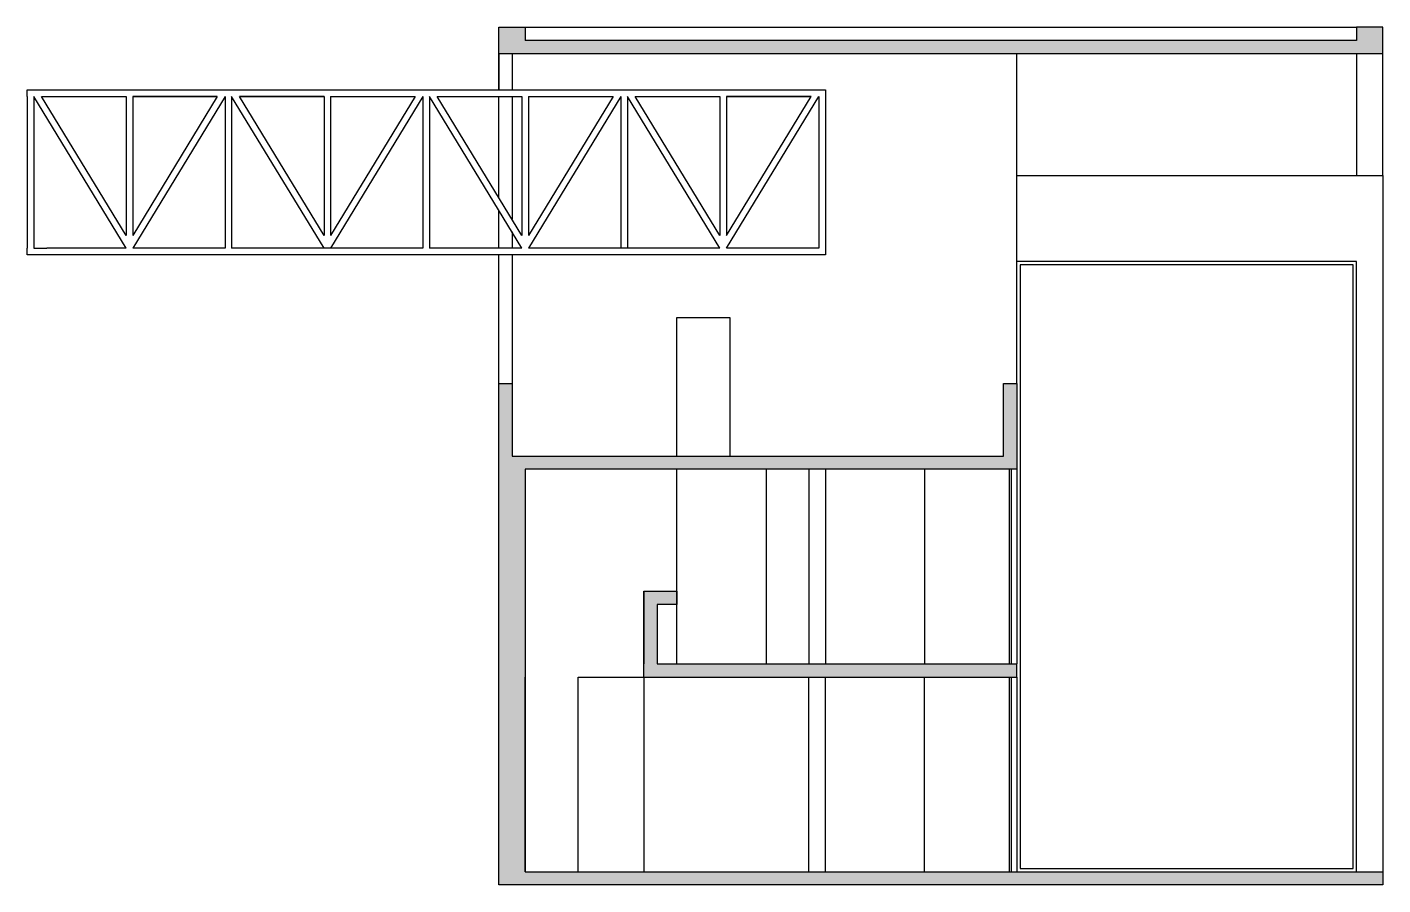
# Model space of a CAD drawing. Header units: millimetres. Extents: x 998 to 1067.2, y 1047.1 to 1079.2.
# Drawn here: x 1045.74 to 1066.29, y 1047.09 to 1060.09 of the extents above; entities that cross this region are included whole.
import ezdxf

# ---------------------------------------------------------------- set-up
doc = ezdxf.new("R2010")
doc.units = ezdxf.units.MM
doc.layers.add('CORTE', color=4, linetype='Continuous')
doc.layers.add('HACHURA', color=253, linetype='Continuous')

msp = doc.modelspace()

# ---------------------------------------------------------------- hatches: boundary and pattern name
at = {"layer": 'HACHURA', "ltscale": 0.05}
h = msp.add_hatch(color=256, dxfattribs=at)
h.dxf.hatch_style = 1
h.paths.add_polyline_path([(1053.287, 1053.391), (1060.737, 1053.391), (1060.737, 1053.591), (1060.737, 1054.691), (1060.537, 1054.691), (1060.537, 1053.591), (1056.387, 1053.591), (1053.087, 1053.591), (1053.087, 1054.691), (1052.887, 1054.691), (1052.887, 1053.591), (1052.887, 1053.391), (1052.887, 1050.441), (1052.887, 1050.241), (1052.887, 1047.291), (1052.887, 1047.091), (1066.287, 1047.091), (1066.287, 1047.291), (1053.287, 1047.291)])
h.paths.add_polyline_path([(1060.737, 1050.441), (1055.287, 1050.441), (1055.287, 1051.341), (1055.587, 1051.341), (1055.587, 1051.541), (1055.087, 1051.541), (1055.087, 1050.241), (1060.737, 1050.241)], flags=17)
h.paths.add_polyline_path([(1066.287, 1060.091), (1065.887, 1060.091), (1065.887, 1059.891), (1053.287, 1059.891), (1053.287, 1060.091), (1052.887, 1060.091), (1052.887, 1059.691), (1066.287, 1059.691)])

# ---------------------------------------------------------------- linework, layer by layer
at = {"layer": 'CORTE', "color": 4, "ltscale": 0.05}
for p, q in [((1052.887, 1059.691), (1052.887, 1060.091)), ((1052.887, 1060.091), (1053.287, 1060.091)), ((1053.287, 1060.091), (1053.287, 1059.891)), ((1066.287, 1060.091), (1065.887, 1060.091)), ((1065.887, 1060.091), (1065.887, 1059.891)), ((1066.287, 1059.691), (1066.287, 1060.091)), ((1065.887, 1059.891), (1053.287, 1059.891)), ((1052.887, 1059.691), (1066.287, 1059.691))]:
    msp.add_line(p, q, dxfattribs=at)
at = {"layer": 'CORTE', "color": 1, "ltscale": 0.05}
for p, q in [((1053.287, 1060.091), (1065.887, 1060.091)), ((1065.887, 1059.691), (1065.887, 1057.841)), ((1066.287, 1057.841), (1066.287, 1059.691)), ((1060.737, 1054.691), (1060.737, 1056.541)), ((1055.587, 1050.441), (1055.587, 1053.391)), ((1056.937, 1053.391), (1056.937, 1050.441)), ((1054.087, 1047.291), (1054.087, 1050.241)), ((1054.087, 1050.241), (1055.087, 1050.241)), ((1055.087, 1050.241), (1055.087, 1047.291))]:
    msp.add_line(p, q, dxfattribs=at)
at = {"layer": 'CORTE', "color": 2, "ltscale": 0.05}
for p, q in [((1052.887, 1059.691), (1053.087, 1059.691)), ((1052.887, 1059.691), (1052.887, 1059.141)), ((1052.887, 1059.141), (1052.887, 1059.691)), ((1053.087, 1059.691), (1053.087, 1059.141)), ((1060.737, 1057.841), (1060.737, 1059.691)), ((1052.887, 1057.509), (1052.887, 1059.041)), ((1053.087, 1059.041), (1053.087, 1057.18)), ((1060.737, 1056.541), (1060.737, 1057.641)), ((1052.887, 1056.741), (1052.887, 1057.316)), ((1053.087, 1056.988), (1053.087, 1056.741)), ((1052.887, 1054.691), (1052.887, 1056.641)), ((1053.087, 1056.641), (1053.087, 1054.691)), ((1055.587, 1053.591), (1055.587, 1055.691)), ((1055.587, 1055.691), (1056.387, 1055.691)), ((1056.387, 1055.691), (1056.387, 1053.591)), ((1066.287, 1053.591), (1066.287, 1053.391)), ((1057.587, 1053.391), (1057.587, 1050.441)), ((1057.837, 1053.391), (1057.837, 1050.441)), ((1059.337, 1053.391), (1059.337, 1050.441)), ((1060.737, 1053.391), (1060.737, 1050.441)), ((1066.287, 1053.391), (1066.287, 1050.441)), ((1066.287, 1050.441), (1066.287, 1050.241)), ((1057.587, 1047.291), (1057.587, 1050.241)), ((1057.837, 1047.291), (1057.837, 1050.241)), ((1059.337, 1047.291), (1059.337, 1050.241)), ((1060.737, 1050.241), (1060.737, 1047.291)), ((1066.287, 1050.241), (1066.287, 1047.291))]:
    msp.add_line(p, q, dxfattribs=at)
at = {"layer": 'CORTE', "color": 3, "ltscale": 0.05}
for p, q in [((1045.737, 1059.041), (1045.737, 1059.141)), ((1045.737, 1059.141), (1045.935, 1059.141)), ((1045.737, 1059.041), (1045.737, 1056.741)), ((1045.837, 1059.041), (1045.837, 1056.741)), ((1047.237, 1056.741), (1045.837, 1059.041)), ((1045.935, 1059.141), (1052.887, 1059.141)), ((1045.954, 1059.041), (1047.237, 1059.041)), ((1047.237, 1056.934), (1045.954, 1059.041)), ((1047.237, 1059.041), (1047.237, 1056.934)), ((1048.62, 1059.041), (1047.337, 1059.041)), ((1047.337, 1059.041), (1047.337, 1056.934)), ((1048.737, 1059.041), (1047.337, 1056.741)), ((1048.62, 1059.041), (1047.337, 1056.934)), ((1047.337, 1059.041), (1048.62, 1059.041)), ((1048.737, 1059.041), (1048.737, 1056.741)), ((1048.837, 1059.041), (1048.837, 1056.741)), ((1050.237, 1056.741), (1048.837, 1059.041)), ((1050.237, 1059.041), (1048.954, 1059.041)), ((1050.237, 1056.934), (1048.954, 1059.041)), ((1048.954, 1059.041), (1050.237, 1059.041)), ((1050.237, 1059.041), (1050.237, 1056.934)), ((1050.337, 1059.041), (1050.337, 1056.934)), ((1051.737, 1059.041), (1050.337, 1056.741)), ((1051.62, 1059.041), (1050.337, 1056.934)), ((1050.337, 1059.041), (1051.62, 1059.041)), ((1051.737, 1059.041), (1051.737, 1056.741)), ((1051.837, 1059.041), (1051.837, 1056.741)), ((1053.237, 1056.741), (1051.837, 1059.041)), ((1053.237, 1056.934), (1051.954, 1059.041)), ((1051.954, 1059.041), (1052.887, 1059.041)), ((1052.887, 1059.141), (1057.837, 1059.141)), ((1052.887, 1059.041), (1053.237, 1059.041)), ((1053.237, 1059.041), (1053.237, 1056.934)), ((1053.337, 1059.041), (1053.337, 1056.934)), ((1054.737, 1059.041), (1053.337, 1056.741)), ((1054.62, 1059.041), (1053.337, 1056.934)), ((1053.337, 1059.041), (1054.62, 1059.041)), ((1054.737, 1059.041), (1054.737, 1056.741)), ((1054.837, 1059.041), (1054.837, 1056.741)), ((1056.237, 1056.741), (1054.837, 1059.041)), ((1056.237, 1056.934), (1054.954, 1059.041)), ((1054.954, 1059.041), (1056.237, 1059.041)), ((1056.237, 1059.041), (1056.237, 1056.934)), ((1057.62, 1059.041), (1056.337, 1059.041)), ((1056.337, 1059.041), (1056.337, 1056.934)), ((1056.337, 1059.041), (1057.62, 1059.041)), ((1056.337, 1056.741), (1057.737, 1059.041)), ((1056.337, 1056.934), (1057.62, 1059.041)), ((1057.737, 1059.041), (1057.737, 1056.741)), ((1057.837, 1059.141), (1057.837, 1056.641)), ((1045.737, 1056.641), (1045.737, 1056.741)), ((1045.837, 1056.741), (1046.035, 1056.741)), ((1047.237, 1056.741), (1046.035, 1056.741)), ((1048.737, 1056.741), (1047.337, 1056.741)), ((1051.737, 1056.741), (1048.837, 1056.741)), ((1053.237, 1056.741), (1051.837, 1056.741)), ((1056.237, 1056.741), (1053.337, 1056.741)), ((1057.737, 1056.741), (1056.337, 1056.741)), ((1045.935, 1056.641), (1045.737, 1056.641)), ((1057.837, 1056.641), (1045.935, 1056.641)), ((1060.622, 1053.391), (1060.622, 1050.441)), ((1060.652, 1053.391), (1060.652, 1050.441)), ((1060.622, 1050.241), (1060.622, 1047.291)), ((1060.652, 1050.241), (1060.652, 1047.291))]:
    msp.add_line(p, q, dxfattribs=at)
at = {"layer": 'CORTE', "ltscale": 0.05}
for p, q in [((1055.087, 1051.541), (1055.087, 1050.441)), ((1060.737, 1050.241), (1060.737, 1050.441)), ((1053.287, 1047.291), (1053.287, 1050.241)), ((1055.087, 1050.241), (1060.737, 1050.241))]:
    msp.add_line(p, q, dxfattribs=at)
at = {"layer": 'CORTE', "color": 2, "ltscale": 0.05}
for points in [[(1060.737, 1056.541), (1060.737, 1057.841), (1066.287, 1057.841), (1066.287, 1057.641), (1066.287, 1056.541), (1066.287, 1053.591)], [(1065.887, 1047.291), (1065.887, 1050.241), (1065.887, 1050.441), (1065.887, 1053.391), (1065.887, 1056.541), (1060.737, 1056.541)]]:
    msp.add_lwpolyline(points, dxfattribs=at)
at = {"layer": 'CORTE', "color": 1, "ltscale": 0.05}
msp.add_lwpolyline([(1065.837, 1047.341), (1065.837, 1056.491), (1060.787, 1056.491), (1060.787, 1047.341)], close=True, dxfattribs=at)
at = {"layer": 'CORTE', "ltscale": 0.05}
msp.add_lwpolyline([(1066.287, 1047.091), (1052.887, 1047.091), (1052.887, 1047.291), (1052.887, 1050.241), (1052.887, 1050.441), (1052.887, 1053.391), (1052.887, 1053.591), (1052.887, 1054.691), (1053.087, 1054.691), (1053.087, 1053.591), (1056.387, 1053.591), (1060.537, 1053.591), (1060.537, 1054.691), (1060.737, 1054.691), (1060.737, 1053.591), (1060.737, 1053.391), (1053.287, 1053.391), (1053.287, 1047.291), (1066.287, 1047.291)], close=True, dxfattribs=at)
msp.add_lwpolyline([(1055.087, 1050.241), (1055.087, 1051.541), (1055.587, 1051.541), (1055.587, 1051.341), (1055.287, 1051.341), (1055.287, 1050.441), (1060.737, 1050.441)], dxfattribs=at)

doc.saveas('drawing.dxf')
